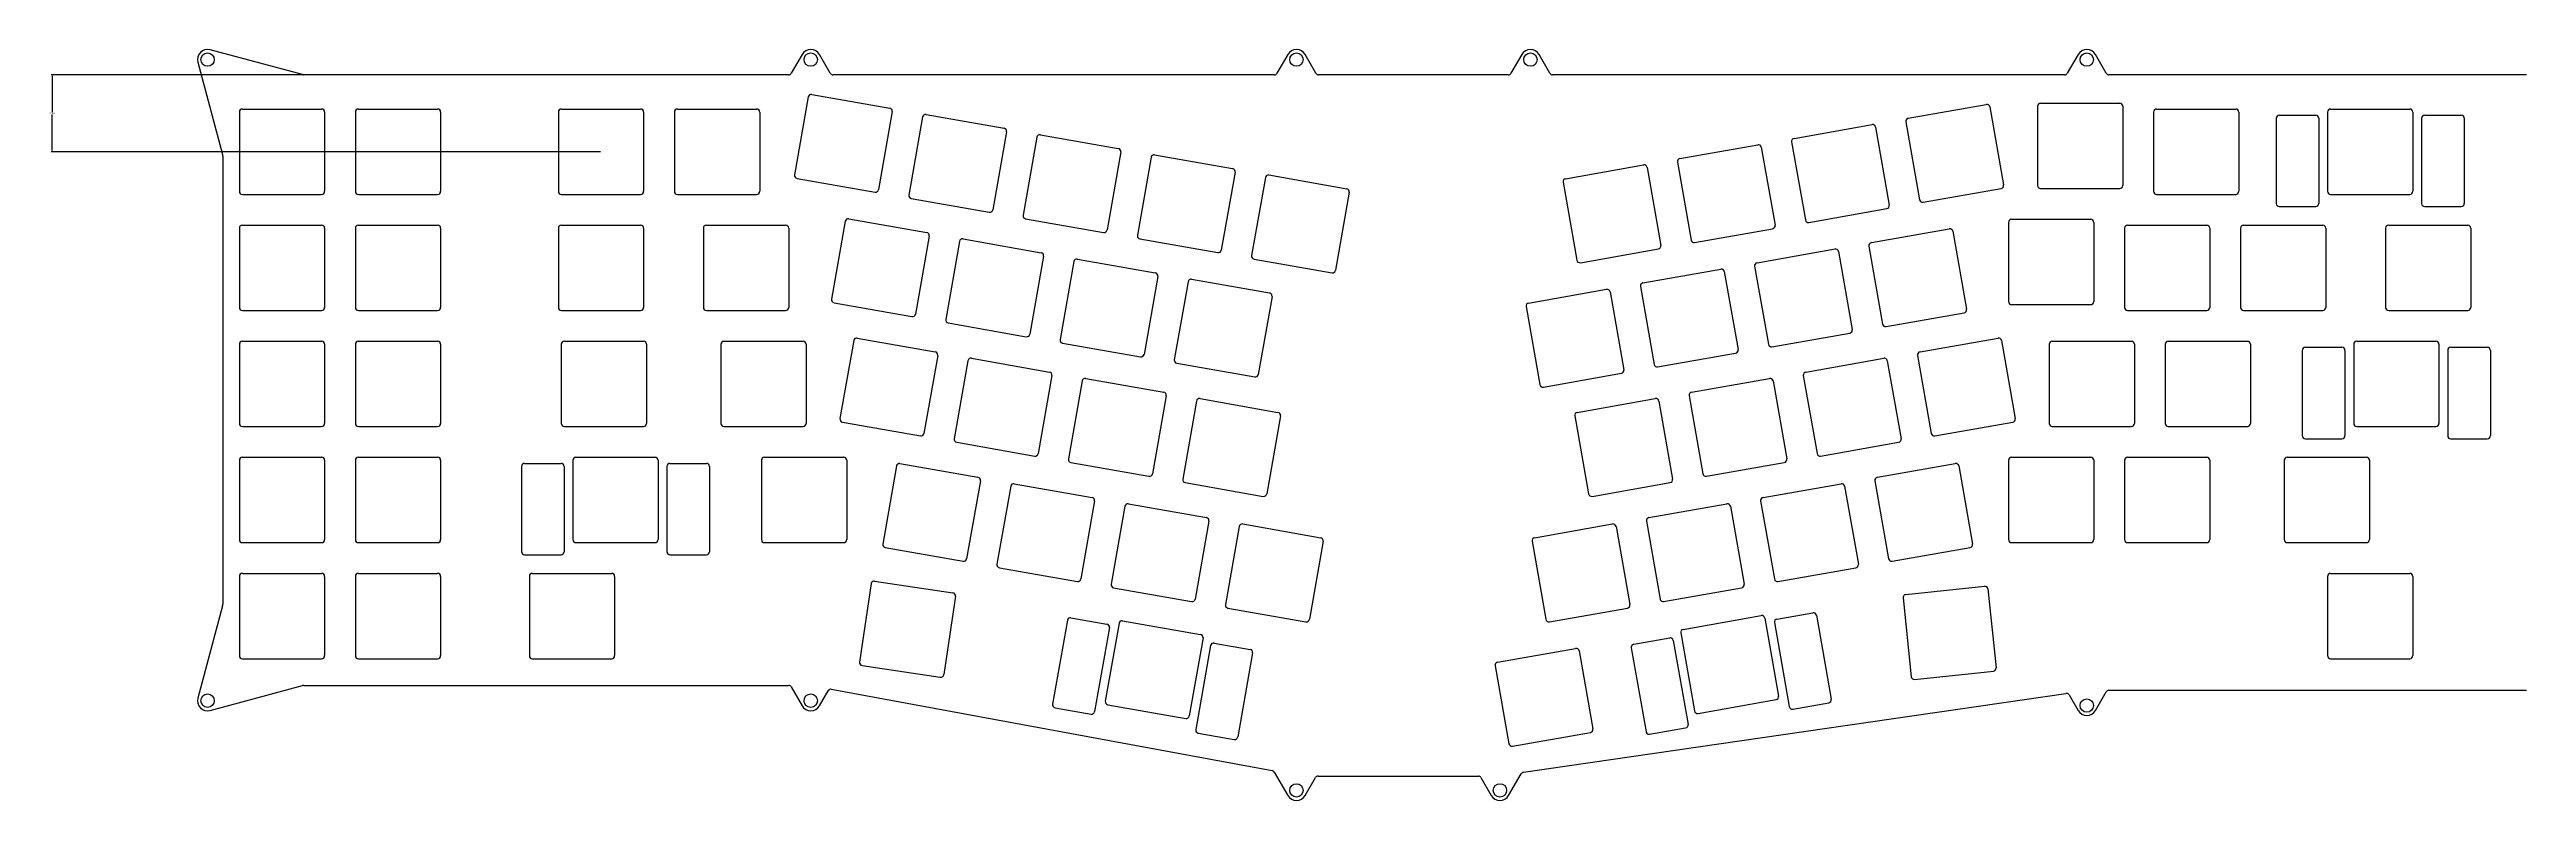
# Model space of a CAD drawing. Header units: millimetres. Extents: x 46 to 4458, y 59 to 1499.
# Drawn here: x 2068 to 2474.8, y 305.8 to 429 of the extents above; entities that cross this region are included whole.
import ezdxf

# ---------------------------------------------------------------- set-up
doc = ezdxf.new("R2010")
doc.units = ezdxf.units.MM
doc.styles.get("Standard").update_dxf_attribs({"font": 'arial.ttf'})
doc.dimstyles.get("Standard").update_dxf_attribs({"dimtxt": 0.18, "dimasz": 0.18, "dimexe": 0.18, "dimexo": 0.0625, "dimgap": 0.09, "dimtad": 0, "dimtih": 1, "dimtoh": 1, "dimdec": 4, "dimzin": 0, "dimdsep": 46, "dimtxsty": 'Standard', "dimcen": 0.09, "dimadec": 0, "dimazin": 0, "dimtfac": 1, "dimtdec": 4, "dimtofl": 0, "dimtmove": 0, "dimatfit": 3, "dimfxl": 1, "dimtolj": 1, "dimtzin": 0, "dimarcsym": 0})

# ---------------------------------------------------------------- blocks, each defined once
blk = doc.blocks.new('*D21')
at = {"color": 0, "linetype": 'Continuous', "lineweight": -2, "transparency": 16777216}
for p, q in [((2158.54, 424.9), (2068.31, 424.9)), ((2068.49, 424.72), (2068.49, 418.78)), ((2068.49, 412.47), (2068.49, 418.41)), ((2158.54, 412.29), (2068.31, 412.29))]:
    blk.add_line(p, q, dxfattribs=at)
at = {"color": 0, "linetype": 'Continuous', "transparency": 16777216}
for points in [[(2068.46, 424.72), (2068.52, 424.72), (2068.49, 424.9)], [(2068.46, 412.47), (2068.52, 412.47), (2068.49, 412.29)]]:
    blk.add_solid(points, dxfattribs=at)
at = {"layer": 'Defpoints', "color": 0, "linetype": 'Continuous', "transparency": 16777216}
for p in [(2068.49, 424.9), (2158.61, 424.9), (2158.61, 412.29)]:
    blk.add_point(p, dxfattribs=at)
at = {"color": 0, "linetype": 'Continuous', "transparency": 16777216, "insert": (2068.49, 418.59), "char_height": 0.18, "attachment_point": 5}
blk.add_mtext('\\A1;12.6118', dxfattribs=at)

msp = doc.modelspace()

# ---------------------------------------------------------------- linework, layer by layer
at = {"linetype": 'Continuous'}
for p, q in [((2109.56982, 424.93391), (2094.41587, 428.98394)), ((2191.61037, 428.225), (2189.83502, 425.15)), ((2196.24361, 425.15), (2194.46825, 428.225)), ((2271.36359, 428.225), (2269.58823, 425.15)), ((2275.99682, 425.15), (2274.22147, 428.225)), ((2309.78474, 428.225), (2308.0094, 425.15)), ((2314.41801, 425.15), (2312.64265, 428.22501)), ((2401.14511, 428.225), (2399.36976, 425.15)), ((2405.77834, 425.15), (2404.00299, 428.225)), ((2092.39231, 426.98224), (2096.45734, 411.82201)), ((2189.402, 424.9), (2109.82802, 424.9)), ((2269.15522, 424.9), (2196.67662, 424.9)), ((2307.57638, 424.9), (2276.42983, 424.9)), ((2398.93674, 424.9), (2314.85102, 424.9)), ((2474.7695, 424.9), (2406.21136, 424.9)), ((2096.49146, 411.56302), (2096.49146, 338.03229)), ((2096.45738, 337.77347), (2092.39768, 322.62245)), ((2094.41851, 320.60162), (2109.56953, 324.66132)), ((2109.82835, 324.6954), (2189.402, 324.6954)), ((2189.83502, 324.4454), (2191.61037, 321.3704)), ((2194.46825, 321.3704), (2195.88903, 323.83126)), ((2196.41277, 324.07296), (2268.81321, 310.71433)), ((2310.05383, 310.44387), (2399.14931, 323.3993)), ((2399.65427, 323.15451), (2401.14511, 320.5723)), ((2404.00299, 320.5723), (2405.77834, 323.6473)), ((2406.21136, 323.8973), (2474.7695, 323.8973)), ((2269.1555, 310.47263), (2271.36359, 306.64811)), ((2274.22147, 306.64811), (2275.90978, 309.57234)), ((2276.34279, 309.82234), (2302.66342, 309.82234)), ((2303.09643, 309.57234), (2304.78474, 306.64811)), ((2307.64262, 306.64811), (2309.69277, 310.19907))]:
    msp.add_line(p, q, dxfattribs=at)
for p, q in [((2099.71836, 419.28823), (2112.71836, 419.28823)), ((2118.76836, 419.28823), (2131.76836, 419.28823)), ((2152.10586, 419.28823), (2165.10586, 419.28823)), ((2171.15586, 419.28823), (2184.15586, 419.28823)), ((2192.64471, 421.29178), (2190.38728, 408.48928)), ((2193.22394, 421.69736), (2206.02644, 419.43994)), ((2373.26749, 417.78594), (2386.06999, 420.04337)), ((2386.64922, 419.63779), (2388.90665, 406.83529)), ((2394.49336, 419.74073), (2394.49336, 406.74073)), ((2394.99336, 420.24073), (2407.99336, 420.24073)), ((2408.49336, 419.74073), (2408.49336, 406.74073)), ((2414.04336, 419.28823), (2427.04336, 419.28823)), ((2442.61836, 419.28823), (2455.61836, 419.28823)), ((2099.21836, 418.78823), (2099.21836, 405.78823)), ((2113.21836, 418.78823), (2113.21836, 405.78823)), ((2118.26836, 418.78823), (2118.26836, 405.78823)), ((2132.26836, 418.78823), (2132.26836, 405.78823)), ((2151.60586, 418.78823), (2151.60586, 405.78823)), ((2165.60586, 418.78823), (2165.60586, 405.78823)), ((2170.65586, 418.78823), (2170.65586, 405.78823)), ((2184.65586, 418.78823), (2184.65586, 405.78823)), ((2206.43202, 418.86071), (2204.17459, 406.05821)), ((2211.4053, 417.98379), (2209.14787, 405.18129)), ((2211.98453, 418.38937), (2224.78703, 416.13194)), ((2225.19261, 415.55271), (2222.93518, 402.75021)), ((2230.74511, 415.08137), (2243.54761, 412.82394)), ((2354.5069, 414.47794), (2367.30941, 416.73537)), ((2367.88863, 416.32979), (2370.14606, 403.52729)), ((2372.86191, 417.20671), (2375.11934, 404.40421)), ((2413.54336, 418.78823), (2413.54336, 405.78823)), ((2427.54336, 418.78823), (2427.54336, 405.78823)), ((2433.68036, 417.78823), (2433.68036, 403.78823)), ((2434.18036, 418.28823), (2440.18036, 418.28823)), ((2440.68036, 417.78823), (2440.68036, 403.78823)), ((2442.11836, 418.78823), (2442.11836, 405.78823)), ((2456.11836, 418.78823), (2456.11836, 405.78823)), ((2457.55636, 417.78823), (2457.55636, 403.78823)), ((2458.05636, 418.28823), (2464.05636, 418.28823)), ((2464.55636, 417.78823), (2464.55636, 403.78823)), ((2230.16589, 414.67579), (2227.90846, 401.87329)), ((2243.95319, 412.24471), (2241.69577, 399.44221)), ((2248.92647, 411.36779), (2246.66905, 398.56529)), ((2249.5057, 411.77337), (2262.3082, 409.51595)), ((2335.74632, 411.16994), (2348.54882, 413.42737)), ((2349.12805, 413.02179), (2351.38547, 400.21929)), ((2354.10132, 413.89871), (2356.35875, 401.09621)), ((2190.79286, 407.91006), (2203.59536, 405.65263)), ((2262.71378, 408.93672), (2260.45636, 396.13422)), ((2267.68706, 408.05979), (2265.42963, 395.25729)), ((2268.26629, 408.46537), (2281.06879, 406.20795)), ((2316.58015, 407.28272), (2318.83758, 394.48022)), ((2316.98573, 407.86195), (2329.78823, 410.11937)), ((2330.36746, 409.71379), (2332.62488, 396.91129)), ((2335.34074, 410.59072), (2337.59816, 397.78822)), ((2099.71836, 405.28823), (2112.71836, 405.28823)), ((2118.76836, 405.28823), (2131.76836, 405.28823)), ((2152.10586, 405.28823), (2165.10586, 405.28823)), ((2171.15586, 405.28823), (2184.15586, 405.28823)), ((2209.55345, 404.60206), (2222.35595, 402.34463)), ((2281.47437, 405.62872), (2279.21694, 392.82622)), ((2356.93798, 400.69063), (2369.74048, 402.94806)), ((2375.69857, 403.99863), (2388.50107, 406.25606)), ((2394.99336, 406.24073), (2407.99336, 406.24073)), ((2414.04336, 405.28823), (2427.04336, 405.28823)), ((2434.18036, 403.28823), (2440.18036, 403.28823)), ((2442.61836, 405.28823), (2455.61836, 405.28823)), ((2458.05636, 403.28823), (2464.05636, 403.28823)), ((2099.21836, 399.73823), (2099.21836, 386.73823)), ((2099.71836, 400.23823), (2112.71836, 400.23823)), ((2113.21836, 399.73823), (2113.21836, 386.73823)), ((2118.26836, 399.73823), (2118.26836, 386.73823)), ((2118.76836, 400.23823), (2131.76836, 400.23823)), ((2132.26836, 399.73823), (2132.26836, 386.73823)), ((2151.60586, 399.73823), (2151.60586, 386.73823)), ((2152.10586, 400.23823), (2165.10586, 400.23823)), ((2165.60586, 399.73823), (2165.60586, 386.73823)), ((2175.41836, 399.73823), (2175.41836, 386.73823)), ((2175.91836, 400.23823), (2188.91836, 400.23823)), ((2189.41836, 399.73823), (2189.41836, 386.73823)), ((2198.71701, 400.8772), (2196.45958, 388.0747)), ((2199.29623, 401.28278), (2212.09874, 399.02535)), ((2228.31404, 401.29406), (2241.11654, 399.03663)), ((2338.17739, 397.38264), (2350.97989, 399.64006)), ((2367.1952, 397.37135), (2379.9977, 399.62878)), ((2380.57693, 399.2232), (2382.83435, 386.4207)), ((2389.73086, 400.69073), (2389.73086, 387.69073)), ((2390.23086, 401.19073), (2403.23086, 401.19073)), ((2403.73086, 400.69073), (2403.73086, 387.69073)), ((2408.78086, 399.73823), (2408.78086, 386.73823)), ((2409.28086, 400.23823), (2422.28086, 400.23823)), ((2422.78086, 399.73823), (2422.78086, 386.73823)), ((2427.83086, 399.73823), (2427.83086, 386.73823)), ((2428.33086, 400.23823), (2441.33086, 400.23823)), ((2441.83086, 399.73823), (2441.83086, 386.73823)), ((2451.64336, 399.73823), (2451.64336, 386.73823)), ((2452.14336, 400.23823), (2465.14336, 400.23823)), ((2465.64336, 399.73823), (2465.64336, 386.73823)), ((2212.50431, 398.44612), (2210.24689, 385.64362)), ((2217.47759, 397.5692), (2215.22017, 384.7667)), ((2218.05682, 397.97478), (2230.85932, 395.71735)), ((2231.2649, 395.13813), (2229.00748, 382.33563)), ((2236.81741, 394.66678), (2249.61991, 392.40936)), ((2247.07463, 397.98606), (2259.87713, 395.72864)), ((2265.83521, 394.67807), (2278.63772, 392.42064)), ((2319.4168, 394.07464), (2332.2193, 396.33206)), ((2348.43461, 394.06336), (2361.23711, 396.32078)), ((2361.81634, 395.9152), (2364.07376, 383.1127)), ((2366.78962, 396.79213), (2369.04704, 383.98962)), ((2236.23818, 394.2612), (2233.98076, 381.4587)), ((2250.02549, 391.83013), (2247.76806, 379.02763)), ((2254.99877, 390.9532), (2252.74134, 378.1507)), ((2255.578, 391.35878), (2268.3805, 389.10136)), ((2329.67402, 390.75536), (2342.47652, 393.01278)), ((2343.05575, 392.6072), (2345.31318, 379.8047)), ((2348.02903, 393.48413), (2350.28646, 380.68163)), ((2196.86516, 387.49547), (2209.66766, 385.23804)), ((2268.78608, 388.52213), (2266.52865, 375.71963)), ((2310.50785, 386.86813), (2312.76528, 374.06563)), ((2310.91343, 387.44736), (2323.71593, 389.70479)), ((2324.29516, 389.29921), (2326.55259, 376.49671)), ((2329.26844, 390.17613), (2331.52587, 377.37363)), ((2390.23086, 387.19073), (2403.23086, 387.19073)), ((2099.71836, 386.23823), (2112.71836, 386.23823)), ((2118.76836, 386.23823), (2131.76836, 386.23823)), ((2152.10586, 386.23823), (2165.10586, 386.23823)), ((2175.91836, 386.23823), (2188.91836, 386.23823)), ((2215.62575, 384.18747), (2228.42825, 381.93005)), ((2350.86568, 380.27605), (2363.66818, 382.53347)), ((2369.62627, 383.58404), (2382.42877, 385.84147)), ((2409.28086, 386.23823), (2422.28086, 386.23823)), ((2428.33086, 386.23823), (2441.33086, 386.23823)), ((2452.14336, 386.23823), (2465.14336, 386.23823)), ((2099.21836, 380.68823), (2099.21836, 367.68823)), ((2099.71836, 381.18823), (2112.71836, 381.18823)), ((2113.21836, 380.68823), (2113.21836, 367.68823)), ((2118.26836, 380.68823), (2118.26836, 367.68823)), ((2118.76836, 381.18823), (2131.76836, 381.18823)), ((2132.26836, 380.68823), (2132.26836, 367.68823)), ((2152.08211, 380.68823), (2152.08211, 367.68823)), ((2152.58211, 381.18823), (2165.58211, 381.18823)), ((2166.08211, 380.68823), (2166.08211, 367.68823)), ((2178.27586, 380.68823), (2178.27586, 367.68823)), ((2178.77586, 381.18823), (2191.77586, 381.18823)), ((2192.27586, 380.68823), (2192.27586, 367.68823)), ((2200.09916, 381.28961), (2197.84173, 368.48711)), ((2200.67838, 381.69519), (2213.48088, 379.43776)), ((2213.88646, 378.85854), (2211.62904, 366.05604)), ((2219.43897, 378.38719), (2232.24147, 376.12977)), ((2234.38634, 380.87947), (2247.18884, 378.62205)), ((2332.1051, 376.96805), (2344.9076, 379.22548)), ((2356.43275, 376.12977), (2369.23525, 378.38719)), ((2374.78776, 378.85854), (2377.04519, 366.05604)), ((2375.19334, 379.43776), (2387.99584, 381.69519)), ((2388.57507, 381.28961), (2390.8325, 368.48711)), ((2396.39836, 380.68823), (2396.39836, 367.68823)), ((2396.89836, 381.18823), (2409.89836, 381.18823)), ((2410.39836, 380.68823), (2410.39836, 367.68823)), ((2415.44836, 380.68823), (2415.44836, 367.68823)), ((2415.94836, 381.18823), (2428.94836, 381.18823)), ((2429.44836, 380.68823), (2429.44836, 367.68823)), ((2437.96661, 379.68823), (2437.96661, 365.68823)), ((2438.46661, 380.18823), (2444.46661, 380.18823)), ((2444.96661, 379.68823), (2444.96661, 365.68823)), ((2446.40461, 380.68823), (2446.40461, 367.68823)), ((2446.90461, 381.18823), (2459.90461, 381.18823)), ((2460.40461, 380.68823), (2460.40461, 367.68823)), ((2461.84261, 379.68823), (2461.84261, 365.68823)), ((2462.34261, 380.18823), (2468.34261, 380.18823)), ((2468.84261, 379.68823), (2468.84261, 365.68823)), ((2218.85974, 377.98161), (2216.60232, 365.17911)), ((2232.64705, 375.55054), (2230.38963, 362.74804)), ((2237.62033, 374.67362), (2235.3629, 361.87111)), ((2238.19956, 375.0792), (2251.00206, 372.82177)), ((2253.14692, 377.57148), (2265.94942, 375.31405)), ((2313.34451, 373.66005), (2326.14701, 375.91748)), ((2337.67217, 372.82177), (2350.47467, 375.0792)), ((2351.05389, 374.67362), (2353.31132, 361.87111)), ((2356.02717, 375.55054), (2358.2846, 362.74804)), ((2369.81448, 377.98161), (2372.07191, 365.17911)), ((2251.40764, 372.24254), (2249.15021, 359.44004)), ((2256.38092, 371.36562), (2254.12349, 358.56312)), ((2256.96015, 371.7712), (2269.76265, 369.51377)), ((2318.91158, 369.51377), (2331.71408, 371.7712)), ((2332.29331, 371.36562), (2334.55073, 358.56312)), ((2337.26659, 372.24254), (2339.52401, 359.44004)), ((2099.71836, 367.18823), (2112.71836, 367.18823)), ((2118.76836, 367.18823), (2131.76836, 367.18823)), ((2152.58211, 367.18823), (2165.58211, 367.18823)), ((2178.77586, 367.18823), (2191.77586, 367.18823)), ((2198.24731, 367.90788), (2211.04981, 365.65046)), ((2270.16823, 368.93454), (2267.9108, 356.13204)), ((2318.506, 368.93454), (2320.76342, 356.13204)), ((2377.62442, 365.65046), (2390.42692, 367.90788)), ((2396.89836, 367.18823), (2409.89836, 367.18823)), ((2415.94836, 367.18823), (2428.94836, 367.18823)), ((2446.90461, 367.18823), (2459.90461, 367.18823)), ((2099.71836, 362.13823), (2112.71836, 362.13823)), ((2118.76836, 362.13823), (2131.76836, 362.13823)), ((2154.48711, 362.13823), (2167.48711, 362.13823)), ((2185.44336, 362.13823), (2198.44336, 362.13823)), ((2217.0079, 364.59988), (2229.8104, 362.34246)), ((2358.86383, 362.34246), (2371.66633, 364.59988)), ((2390.23086, 362.13823), (2403.23086, 362.13823)), ((2409.28086, 362.13823), (2422.28086, 362.13823)), ((2435.47461, 362.13823), (2448.47461, 362.13823)), ((2438.46661, 365.18823), (2444.46661, 365.18823)), ((2462.34261, 365.18823), (2468.34261, 365.18823)), ((2099.21836, 361.63823), (2099.21836, 348.63823)), ((2113.21836, 361.63823), (2113.21836, 348.63823)), ((2118.26836, 361.63823), (2118.26836, 348.63823)), ((2132.26836, 361.63823), (2132.26836, 348.63823)), ((2145.54911, 360.63823), (2145.54911, 346.63823)), ((2146.04911, 361.13823), (2152.04911, 361.13823)), ((2152.54911, 360.63823), (2152.54911, 346.63823)), ((2153.98711, 361.63823), (2153.98711, 348.63823)), ((2167.98711, 361.63823), (2167.98711, 348.63823)), ((2169.42511, 360.63823), (2169.42511, 346.63823)), ((2169.92511, 361.13823), (2175.92511, 361.13823)), ((2176.42511, 360.63823), (2176.42511, 346.63823)), ((2184.94336, 361.63823), (2184.94336, 348.63823)), ((2198.94336, 361.63823), (2198.94336, 348.63823)), ((2207.10948, 360.70962), (2204.85205, 347.90712)), ((2207.68871, 361.1152), (2220.49121, 358.85778)), ((2220.89679, 358.27855), (2218.63936, 345.47605)), ((2235.76848, 361.29189), (2248.57099, 359.03446)), ((2254.52907, 357.98389), (2267.33157, 355.72646)), ((2321.34265, 355.72646), (2334.14515, 357.98389)), ((2340.10324, 359.03446), (2352.90574, 361.29189)), ((2367.77744, 358.27855), (2370.03486, 345.47605)), ((2368.18302, 358.85778), (2380.98552, 361.1152)), ((2381.56474, 360.70962), (2383.82217, 347.90712)), ((2389.73086, 361.63823), (2389.73086, 348.63823)), ((2403.73086, 361.63823), (2403.73086, 348.63823)), ((2408.78086, 361.63823), (2408.78086, 348.63823)), ((2422.78086, 361.63823), (2422.78086, 348.63823)), ((2434.97461, 361.63823), (2434.97461, 348.63823)), ((2448.97461, 361.63823), (2448.97461, 348.63823)), ((2225.87007, 357.40163), (2223.61264, 344.59913)), ((2226.4493, 357.80721), (2239.2518, 355.54978)), ((2239.65738, 354.97055), (2237.39995, 342.16805)), ((2244.63066, 354.09363), (2242.37323, 341.29113)), ((2245.20988, 354.49921), (2258.01239, 352.24178)), ((2330.66184, 352.24178), (2343.46434, 354.49921)), ((2344.04357, 354.09363), (2346.301, 341.29113)), ((2349.01685, 354.97055), (2351.27427, 342.16805)), ((2349.42243, 355.54978), (2362.22493, 357.80721)), ((2362.80416, 357.40163), (2365.06158, 344.59913)), ((2258.41796, 351.66255), (2256.16054, 338.86005)), ((2263.39124, 350.78563), (2261.13382, 337.98313)), ((2263.97047, 351.19121), (2276.77297, 348.93378)), ((2311.90125, 348.93378), (2324.70375, 351.19121)), ((2325.28298, 350.78563), (2327.54041, 337.98313)), ((2330.25626, 351.66255), (2332.51369, 338.86005)), ((2099.71836, 348.13823), (2112.71836, 348.13823)), ((2118.76836, 348.13823), (2131.76836, 348.13823)), ((2146.04911, 346.13823), (2152.04911, 346.13823)), ((2154.48711, 348.13823), (2167.48711, 348.13823)), ((2169.92511, 346.13823), (2175.92511, 346.13823)), ((2185.44336, 348.13823), (2198.44336, 348.13823)), ((2205.25763, 347.3279), (2218.06014, 345.07047)), ((2277.17855, 348.35456), (2274.92113, 335.55206)), ((2311.49567, 348.35456), (2313.7531, 335.55206)), ((2370.61409, 345.07047), (2383.41659, 347.3279)), ((2390.23086, 348.13823), (2403.23086, 348.13823)), ((2409.28086, 348.13823), (2422.28086, 348.13823)), ((2435.47461, 348.13823), (2448.47461, 348.13823)), ((2099.21836, 342.58823), (2099.21836, 329.58823)), ((2099.71836, 343.08823), (2112.71836, 343.08823)), ((2113.21836, 342.58823), (2113.21836, 329.58823)), ((2118.26836, 342.58823), (2118.26836, 329.58823)), ((2118.76836, 343.08823), (2131.76836, 343.08823)), ((2132.26836, 342.58823), (2132.26836, 329.58823)), ((2146.84336, 342.58823), (2146.84336, 329.58823)), ((2147.34336, 343.08823), (2160.34336, 343.08823)), ((2160.84336, 342.58823), (2160.84336, 329.58823)), ((2203.52734, 341.81856), (2216.38455, 339.89704)), ((2224.01822, 344.0199), (2236.82072, 341.76247)), ((2351.8535, 341.76247), (2364.656, 344.0199)), ((2442.11836, 342.58823), (2442.11836, 329.58823)), ((2442.61836, 343.08823), (2455.61836, 343.08823)), ((2456.11836, 342.58823), (2456.11836, 329.58823)), ((2202.95893, 341.39795), (2201.03741, 328.54075)), ((2216.80515, 339.32862), (2214.88363, 326.47142)), ((2242.77881, 340.7119), (2255.58131, 338.45447)), ((2333.09291, 338.45447), (2345.89542, 340.7119)), ((2372.39661, 339.06347), (2373.75548, 326.13468)), ((2372.84161, 339.61299), (2385.77039, 340.97186)), ((2386.31992, 340.52687), (2387.67879, 327.59808)), ((2235.18428, 335.39998), (2232.7532, 321.61267)), ((2235.7635, 335.80556), (2241.67235, 334.76367)), ((2242.07793, 334.18444), (2239.64686, 320.39713)), ((2243.66773, 334.91954), (2241.41031, 322.11704)), ((2244.24696, 335.32512), (2257.04946, 333.0677)), ((2261.5394, 337.4039), (2274.3419, 335.14648)), ((2314.33233, 335.14648), (2327.13483, 337.4039)), ((2336.31491, 333.89469), (2349.11741, 336.15212)), ((2349.69664, 335.74654), (2351.95407, 322.94404)), ((2351.28644, 335.01144), (2353.71752, 321.22413)), ((2351.69202, 335.59067), (2357.60087, 336.63256)), ((2358.1801, 336.22698), (2360.61117, 322.43967)), ((2257.45504, 332.48847), (2255.19761, 319.68597)), ((2258.69755, 331.25395), (2256.26647, 317.46664)), ((2259.27677, 331.65953), (2265.18562, 330.61764)), ((2265.5912, 330.03842), (2263.16013, 316.25111)), ((2305.82896, 328.5192), (2318.63146, 330.77662)), ((2319.21069, 330.37104), (2321.46811, 317.56854)), ((2327.77317, 330.86542), (2330.20425, 317.07811)), ((2328.17875, 331.44464), (2334.0876, 332.48653)), ((2334.66683, 332.08095), (2337.0979, 318.29364)), ((2335.90933, 333.31547), (2338.16676, 320.51297)), ((2099.71836, 329.08823), (2112.71836, 329.08823)), ((2118.76836, 329.08823), (2131.76836, 329.08823)), ((2147.34336, 329.08823), (2160.34336, 329.08823)), ((2201.45801, 327.97234), (2214.31522, 326.05081)), ((2305.42338, 327.93997), (2307.6808, 315.13747)), ((2374.30501, 325.68969), (2387.23379, 327.04856)), ((2442.61836, 329.08823), (2455.61836, 329.08823)), ((2241.81589, 321.53781), (2254.61839, 319.28039)), ((2338.74599, 320.10739), (2351.54849, 322.36481)), ((2354.29674, 320.81855), (2360.20559, 321.86044)), ((2233.15878, 321.03344), (2239.06763, 319.99155)), ((2330.78347, 316.67253), (2336.69232, 317.71442)), ((2256.67205, 316.88742), (2262.5809, 315.84553)), ((2308.26003, 314.73189), (2321.06253, 316.98932))]:
    msp.add_line(p, q)
for centre in [(2093.99146, 427.4), (2193.03931, 427.4), (2272.79253, 427.4), (2311.21368, 427.4), (2402.57405, 427.4), (2093.99146, 322.1954), (2193.03931, 322.1954), (2402.57405, 321.3973), (2272.79253, 307.47311), (2306.21368, 307.47311)]:
    msp.add_circle(centre, 1.1, dxfattribs=at)
for centre, radius, start, end in [((2093.98083, 427.40006), 1.64254, 74.6412512, 194.7363166), ((2193.03931, 427.4), 1.65, 30, 150), ((2272.79253, 427.4), 1.65, 30, 150), ((2311.2137, 427.39996), 1.65003, 30.001354, 149.999323), ((2402.57405, 427.4), 1.65, 30, 150), ((2109.82802, 425.9), 1, 255.0368963, 270), ((2189.402, 425.4), 0.5, 270, 330), ((2196.67662, 425.4), 0.5, 210, 270), ((2269.15522, 425.4), 0.5, 270, 330), ((2276.42983, 425.4), 0.5, 210, 270), ((2307.57638, 425.4), 0.5, 270, 330.0001528), ((2314.85102, 425.4), 0.5, 210, 270), ((2398.93674, 425.4), 0.5, 270, 330), ((2406.21136, 425.4), 0.5, 210, 270), ((2095.49146, 411.56302), 1, 0, 15.0100564), ((2095.49146, 338.03229), 1, 345, 0), ((2093.99146, 322.1954), 1.65, 165, 285), ((2109.82835, 323.6954), 1, 90, 105), ((2189.402, 324.1954), 0.5, 30, 90), ((2193.03931, 322.1954), 1.65, 210, 330), ((2196.32205, 323.58126), 0.5, 79.5459134, 150), ((2399.22126, 322.90451), 0.5, 30, 98.2734332), ((2406.21136, 323.3973), 0.5, 90, 150), ((2402.57405, 321.3973), 1.65, 210, 330), ((2268.72248, 310.22263), 0.5, 30, 79.5459134), ((2276.34279, 309.32234), 0.5, 90, 150), ((2302.66342, 309.32234), 0.5, 30, 90), ((2310.12578, 309.94907), 0.5, 98.2734332, 150), ((2272.79253, 307.47311), 1.65, 210, 330), ((2306.21368, 307.47311), 1.65, 210, 330)]:
    msp.add_arc(centre, radius, start, end, dxfattribs=at)
for centre, start, end in [((2099.71836, 418.78823), 90, 180), ((2112.71836, 418.78823), 0, 90), ((2118.76836, 418.78823), 90, 180), ((2131.76836, 418.78823), 0, 90), ((2152.10586, 418.78823), 90, 180), ((2165.10586, 418.78823), 0, 90), ((2171.15586, 418.78823), 90, 180), ((2184.15586, 418.78823), 0, 90), ((2193.13711, 421.20496), 80, 170), ((2205.93961, 418.94753), 350, 80), ((2386.15682, 419.55096), 10, 100), ((2394.99336, 419.74073), 90, 180), ((2407.99336, 419.74073), 0, 90), ((2414.04336, 418.78823), 90, 180), ((2427.04336, 418.78823), 0, 90), ((2442.61836, 418.78823), 90, 180), ((2455.61836, 418.78823), 0, 90), ((2211.8977, 417.89696), 80, 170), ((2224.7002, 415.63954), 350, 80), ((2230.65829, 414.58897), 80, 170), ((2367.39623, 416.24296), 10, 100), ((2373.35432, 417.29354), 100, 190), ((2434.18036, 417.78823), 90, 180), ((2440.18036, 417.78823), 0, 90), ((2458.05636, 417.78823), 90, 180), ((2464.05636, 417.78823), 0, 90), ((2243.46079, 412.33154), 350, 80), ((2249.41888, 411.28097), 80, 170), ((2335.83314, 410.67754), 100, 190), ((2348.63564, 412.93497), 10, 100), ((2354.59373, 413.98554), 100, 190), ((2190.87969, 408.40246), 170, 260), ((2262.22138, 409.02354), 350, 80), ((2268.17946, 407.97297), 80, 170), ((2317.07255, 407.36954), 100, 190), ((2329.87505, 409.62697), 10, 100), ((2388.41424, 406.74846), 280, 10), ((2394.99336, 406.74073), 180, 270), ((2407.99336, 406.74073), 270, 0), ((2099.71836, 405.78823), 180, 270), ((2112.71836, 405.78823), 270, 0), ((2118.76836, 405.78823), 180, 270), ((2131.76836, 405.78823), 270, 0), ((2152.10586, 405.78823), 180, 270), ((2165.10586, 405.78823), 270, 0), ((2171.15586, 405.78823), 180, 270), ((2184.15586, 405.78823), 270, 0), ((2203.68219, 406.14503), 260, 350), ((2209.64028, 405.09446), 170, 260), ((2222.44278, 402.83704), 260, 350), ((2280.98197, 405.71554), 350, 80), ((2369.65366, 403.44046), 280, 10), ((2375.61174, 404.49103), 190, 280), ((2414.04336, 405.78823), 180, 270), ((2427.04336, 405.78823), 270, 0), ((2434.18036, 403.78823), 180, 270), ((2440.18036, 403.78823), 270, 0), ((2442.61836, 405.78823), 180, 270), ((2455.61836, 405.78823), 270, 0), ((2458.05636, 403.78823), 180, 270), ((2464.05636, 403.78823), 270, 0), ((2099.71836, 399.73823), 90, 180), ((2112.71836, 399.73823), 0, 90), ((2118.76836, 399.73823), 90, 180), ((2131.76836, 399.73823), 0, 90), ((2152.10586, 399.73823), 90, 180), ((2165.10586, 399.73823), 0, 90), ((2175.91836, 399.73823), 90, 180), ((2188.91836, 399.73823), 0, 90), ((2199.20941, 400.79037), 80, 170), ((2212.01191, 398.53295), 350, 80), ((2228.40086, 401.78646), 170, 260), ((2241.20336, 399.52904), 260, 350), ((2350.89307, 400.13247), 280, 10), ((2356.85116, 401.18304), 190, 280), ((2380.08452, 399.13638), 10, 100), ((2390.23086, 400.69073), 90, 180), ((2403.23086, 400.69073), 0, 90), ((2409.28086, 399.73823), 90, 180), ((2422.28086, 399.73823), 0, 90), ((2428.33086, 399.73823), 90, 180), ((2441.33086, 399.73823), 0, 90), ((2452.14336, 399.73823), 90, 180), ((2465.14336, 399.73823), 0, 90), ((2217.97, 397.48238), 80, 170), ((2230.7725, 395.22495), 350, 80), ((2236.73059, 394.17438), 80, 170), ((2247.16145, 398.47847), 170, 260), ((2259.96395, 396.22104), 260, 350), ((2265.92204, 395.17047), 170, 260), ((2332.13248, 396.82447), 280, 10), ((2338.09057, 397.87504), 190, 280), ((2361.32393, 395.82838), 10, 100), ((2367.28202, 396.87895), 100, 190), ((2249.53309, 391.91695), 350, 80), ((2255.49117, 390.86638), 80, 170), ((2278.72454, 392.91304), 260, 350), ((2319.32998, 394.56704), 190, 280), ((2329.76085, 390.26295), 100, 190), ((2342.56335, 392.52038), 10, 100), ((2348.52143, 393.57095), 100, 190), ((2099.71836, 386.73823), 180, 270), ((2112.71836, 386.73823), 270, 0), ((2118.76836, 386.73823), 180, 270), ((2131.76836, 386.73823), 270, 0), ((2152.10586, 386.73823), 180, 270), ((2165.10586, 386.73823), 270, 0), ((2175.91836, 386.73823), 180, 270), ((2188.91836, 386.73823), 270, 0), ((2196.95198, 387.98787), 170, 260), ((2268.29367, 388.60895), 350, 80), ((2311.00026, 386.95496), 100, 190), ((2323.80276, 389.21238), 10, 100), ((2382.34195, 386.33387), 280, 10), ((2390.23086, 387.69073), 180, 270), ((2403.23086, 387.69073), 270, 0), ((2409.28086, 386.73823), 180, 270), ((2422.28086, 386.73823), 270, 0), ((2428.33086, 386.73823), 180, 270), ((2441.33086, 386.73823), 270, 0), ((2452.14336, 386.73823), 180, 270), ((2465.14336, 386.73823), 270, 0), ((2209.75448, 385.73045), 260, 350), ((2215.71257, 384.67988), 170, 260), ((2228.51507, 382.42245), 260, 350), ((2363.58136, 383.02588), 280, 10), ((2369.53945, 384.07645), 190, 280), ((2099.71836, 380.68823), 90, 180), ((2112.71836, 380.68823), 0, 90), ((2118.76836, 380.68823), 90, 180), ((2131.76836, 380.68823), 0, 90), ((2152.58211, 380.68823), 90, 180), ((2165.58211, 380.68823), 0, 90), ((2178.77586, 380.68823), 90, 180), ((2191.77586, 380.68823), 0, 90), ((2200.59156, 381.20279), 80, 170), ((2213.39406, 378.94536), 350, 80), ((2219.35215, 377.89479), 80, 170), ((2234.47316, 381.37188), 170, 260), ((2247.27566, 379.11445), 260, 350), ((2344.82077, 379.71788), 280, 10), ((2350.77886, 380.76845), 190, 280), ((2369.32208, 377.89479), 10, 100), ((2375.28017, 378.94536), 100, 190), ((2388.08267, 381.20279), 10, 100), ((2396.89836, 380.68823), 90, 180), ((2409.89836, 380.68823), 0, 90), ((2415.94836, 380.68823), 90, 180), ((2428.94836, 380.68823), 0, 90), ((2438.46661, 379.68823), 90, 180), ((2444.46661, 379.68823), 0, 90), ((2446.90461, 380.68823), 90, 180), ((2459.90461, 380.68823), 0, 90), ((2462.34261, 379.68823), 90, 180), ((2468.34261, 379.68823), 0, 90), ((2232.15465, 375.63736), 350, 80), ((2238.11273, 374.58679), 80, 170), ((2253.23375, 378.06388), 170, 260), ((2266.03625, 375.80645), 260, 350), ((2326.06018, 376.40988), 280, 10), ((2332.01827, 377.46045), 190, 280), ((2350.56149, 374.58679), 10, 100), ((2356.51958, 375.63736), 100, 190), ((2250.91524, 372.32937), 350, 80), ((2256.87332, 371.27879), 80, 170), ((2313.25768, 374.15245), 190, 280), ((2331.8009, 371.27879), 10, 100), ((2337.75899, 372.32937), 100, 190), ((2099.71836, 367.68823), 180, 270), ((2112.71836, 367.68823), 270, 0), ((2118.76836, 367.68823), 180, 270), ((2131.76836, 367.68823), 270, 0), ((2152.58211, 367.68823), 180, 270), ((2165.58211, 367.68823), 270, 0), ((2178.77586, 367.68823), 180, 270), ((2191.77586, 367.68823), 270, 0), ((2198.33413, 368.40029), 170, 260), ((2211.13663, 366.14286), 260, 350), ((2269.67582, 369.02137), 350, 80), ((2318.9984, 369.02137), 100, 190), ((2377.53759, 366.14286), 190, 280), ((2390.34009, 368.40029), 280, 10), ((2396.89836, 367.68823), 180, 270), ((2409.89836, 367.68823), 270, 0), ((2415.94836, 367.68823), 180, 270), ((2428.94836, 367.68823), 270, 0), ((2446.90461, 367.68823), 180, 270), ((2459.90461, 367.68823), 270, 0), ((2099.71836, 361.63823), 90, 180), ((2112.71836, 361.63823), 0, 90), ((2118.76836, 361.63823), 90, 180), ((2131.76836, 361.63823), 0, 90), ((2154.48711, 361.63823), 90, 180), ((2167.48711, 361.63823), 0, 90), ((2185.44336, 361.63823), 90, 180), ((2198.44336, 361.63823), 0, 90), ((2217.09472, 365.09229), 170, 260), ((2229.89722, 362.83486), 260, 350), ((2358.777, 362.83486), 190, 280), ((2371.5795, 365.09229), 280, 10), ((2390.23086, 361.63823), 90, 180), ((2403.23086, 361.63823), 0, 90), ((2409.28086, 361.63823), 90, 180), ((2422.28086, 361.63823), 0, 90), ((2435.47461, 361.63823), 90, 180), ((2438.46661, 365.68823), 180, 270), ((2444.46661, 365.68823), 270, 0), ((2448.47461, 361.63823), 0, 90), ((2462.34261, 365.68823), 180, 270), ((2468.34261, 365.68823), 270, 0), ((2146.04911, 360.63823), 90, 180), ((2152.04911, 360.63823), 0, 90), ((2169.92511, 360.63823), 90, 180), ((2175.92511, 360.63823), 0, 90), ((2207.60188, 360.6228), 80, 170), ((2220.40439, 358.36537), 350, 80), ((2235.85531, 361.78429), 170, 260), ((2248.65781, 359.52686), 260, 350), ((2254.6159, 358.47629), 170, 260), ((2334.05833, 358.47629), 280, 10), ((2340.01642, 359.52686), 190, 280), ((2352.81892, 361.78429), 280, 10), ((2368.26984, 358.36537), 100, 190), ((2381.07234, 360.6228), 10, 100), ((2226.36247, 357.3148), 80, 170), ((2239.16497, 355.05738), 350, 80), ((2245.12306, 354.00681), 80, 170), ((2267.4184, 356.21887), 260, 350), ((2321.25583, 356.21887), 190, 280), ((2343.55117, 354.00681), 10, 100), ((2349.50925, 355.05738), 100, 190), ((2362.31175, 357.3148), 10, 100), ((2257.92556, 351.74938), 350, 80), ((2263.88365, 350.69881), 80, 170), ((2324.79058, 350.69881), 10, 100), ((2330.74866, 351.74938), 100, 190), ((2099.71836, 348.63823), 180, 270), ((2112.71836, 348.63823), 270, 0), ((2118.76836, 348.63823), 180, 270), ((2131.76836, 348.63823), 270, 0), ((2146.04911, 346.63823), 180, 270), ((2152.04911, 346.63823), 270, 0), ((2154.48711, 348.63823), 180, 270), ((2167.48711, 348.63823), 270, 0), ((2169.92511, 346.63823), 180, 270), ((2175.92511, 346.63823), 270, 0), ((2185.44336, 348.63823), 180, 270), ((2198.44336, 348.63823), 270, 0), ((2205.34446, 347.8203), 170, 260), ((2276.68615, 348.44138), 350, 80), ((2311.98808, 348.44138), 100, 190), ((2383.32977, 347.8203), 280, 10), ((2390.23086, 348.63823), 180, 270), ((2403.23086, 348.63823), 270, 0), ((2409.28086, 348.63823), 180, 270), ((2422.28086, 348.63823), 270, 0), ((2435.47461, 348.63823), 180, 270), ((2448.47461, 348.63823), 270, 0), ((2099.71836, 342.58823), 90, 180), ((2112.71836, 342.58823), 0, 90), ((2118.76836, 342.58823), 90, 180), ((2131.76836, 342.58823), 0, 90), ((2147.34336, 342.58823), 90, 180), ((2160.34336, 342.58823), 0, 90), ((2203.45344, 341.32405), 81.5, 171.5), ((2218.14696, 345.56287), 260, 350), ((2224.10505, 344.5123), 170, 260), ((2236.90755, 342.25488), 260, 350), ((2351.76668, 342.25488), 190, 280), ((2364.56918, 344.5123), 280, 10), ((2370.52727, 345.56287), 190, 280), ((2442.61836, 342.58823), 90, 180), ((2455.61836, 342.58823), 0, 90), ((2216.31065, 339.40253), 351.5, 81.5), ((2242.86563, 341.2043), 170, 260), ((2255.66813, 338.94688), 260, 350), ((2261.62622, 337.89631), 170, 260), ((2327.048, 337.89631), 280, 10), ((2333.00609, 338.94688), 190, 280), ((2345.80859, 341.2043), 280, 10), ((2372.89387, 339.11573), 96, 186), ((2385.82266, 340.4746), 6, 96), ((2235.67668, 335.31315), 80, 170), ((2241.58553, 334.27126), 350, 80), ((2244.16014, 334.83272), 80, 170), ((2274.42872, 335.63888), 260, 350), ((2314.2455, 335.63888), 190, 280), ((2336.40174, 333.40229), 100, 190), ((2349.20424, 335.65972), 10, 100), ((2351.77885, 335.09826), 100, 190), ((2357.68769, 336.14015), 10, 100), ((2099.71836, 329.58823), 180, 270), ((2112.71836, 329.58823), 270, 0), ((2118.76836, 329.58823), 180, 270), ((2131.76836, 329.58823), 270, 0), ((2147.34336, 329.58823), 180, 270), ((2160.34336, 329.58823), 270, 0), ((2256.96264, 332.57529), 350, 80), ((2259.18995, 331.16713), 80, 170), ((2265.0988, 330.12524), 350, 80), ((2318.71828, 330.28422), 10, 100), ((2328.26558, 330.95224), 100, 190), ((2334.17442, 331.99413), 10, 100), ((2442.61836, 329.58823), 180, 270), ((2455.61836, 329.58823), 270, 0), ((2201.53192, 328.46684), 171.5, 261.5), ((2214.38912, 326.54532), 261.5, 351.5), ((2305.91578, 328.02679), 100, 190), ((2374.25274, 326.18695), 186, 276), ((2387.18153, 327.54582), 276, 6), ((2233.24561, 321.52584), 170, 260), ((2241.90271, 322.03022), 170, 260), ((2351.46166, 322.85722), 280, 10), ((2360.11877, 322.35284), 280, 10), ((2239.15445, 320.48396), 260, 350), ((2254.70521, 319.77279), 260, 350), ((2256.75888, 317.37982), 170, 260), ((2320.97571, 317.48172), 280, 10), ((2336.6055, 318.20682), 280, 10), ((2338.65916, 320.59979), 190, 280), ((2354.20992, 321.31096), 190, 280), ((2262.66772, 316.33793), 260, 350), ((2308.17321, 315.22429), 190, 280), ((2330.69665, 317.16493), 190, 280)]:
    msp.add_arc(centre, 0.5, start, end)

# ---------------------------------------------------------------- dimensions: what is measured, and where the dimension line sits
dim = msp.add_linear_dim(base=(2068.49112, 424.9), p1=(2158.60586, 412.28823), p2=(2158.60586, 424.9), angle=90, dimstyle='Standard', dxfattribs=at)
dim.commit()
dim.dimension.update_dxf_attribs({"geometry": '*D21', "text_midpoint": (2068.49112, 418.59411)})

doc.saveas('drawing.dxf')
